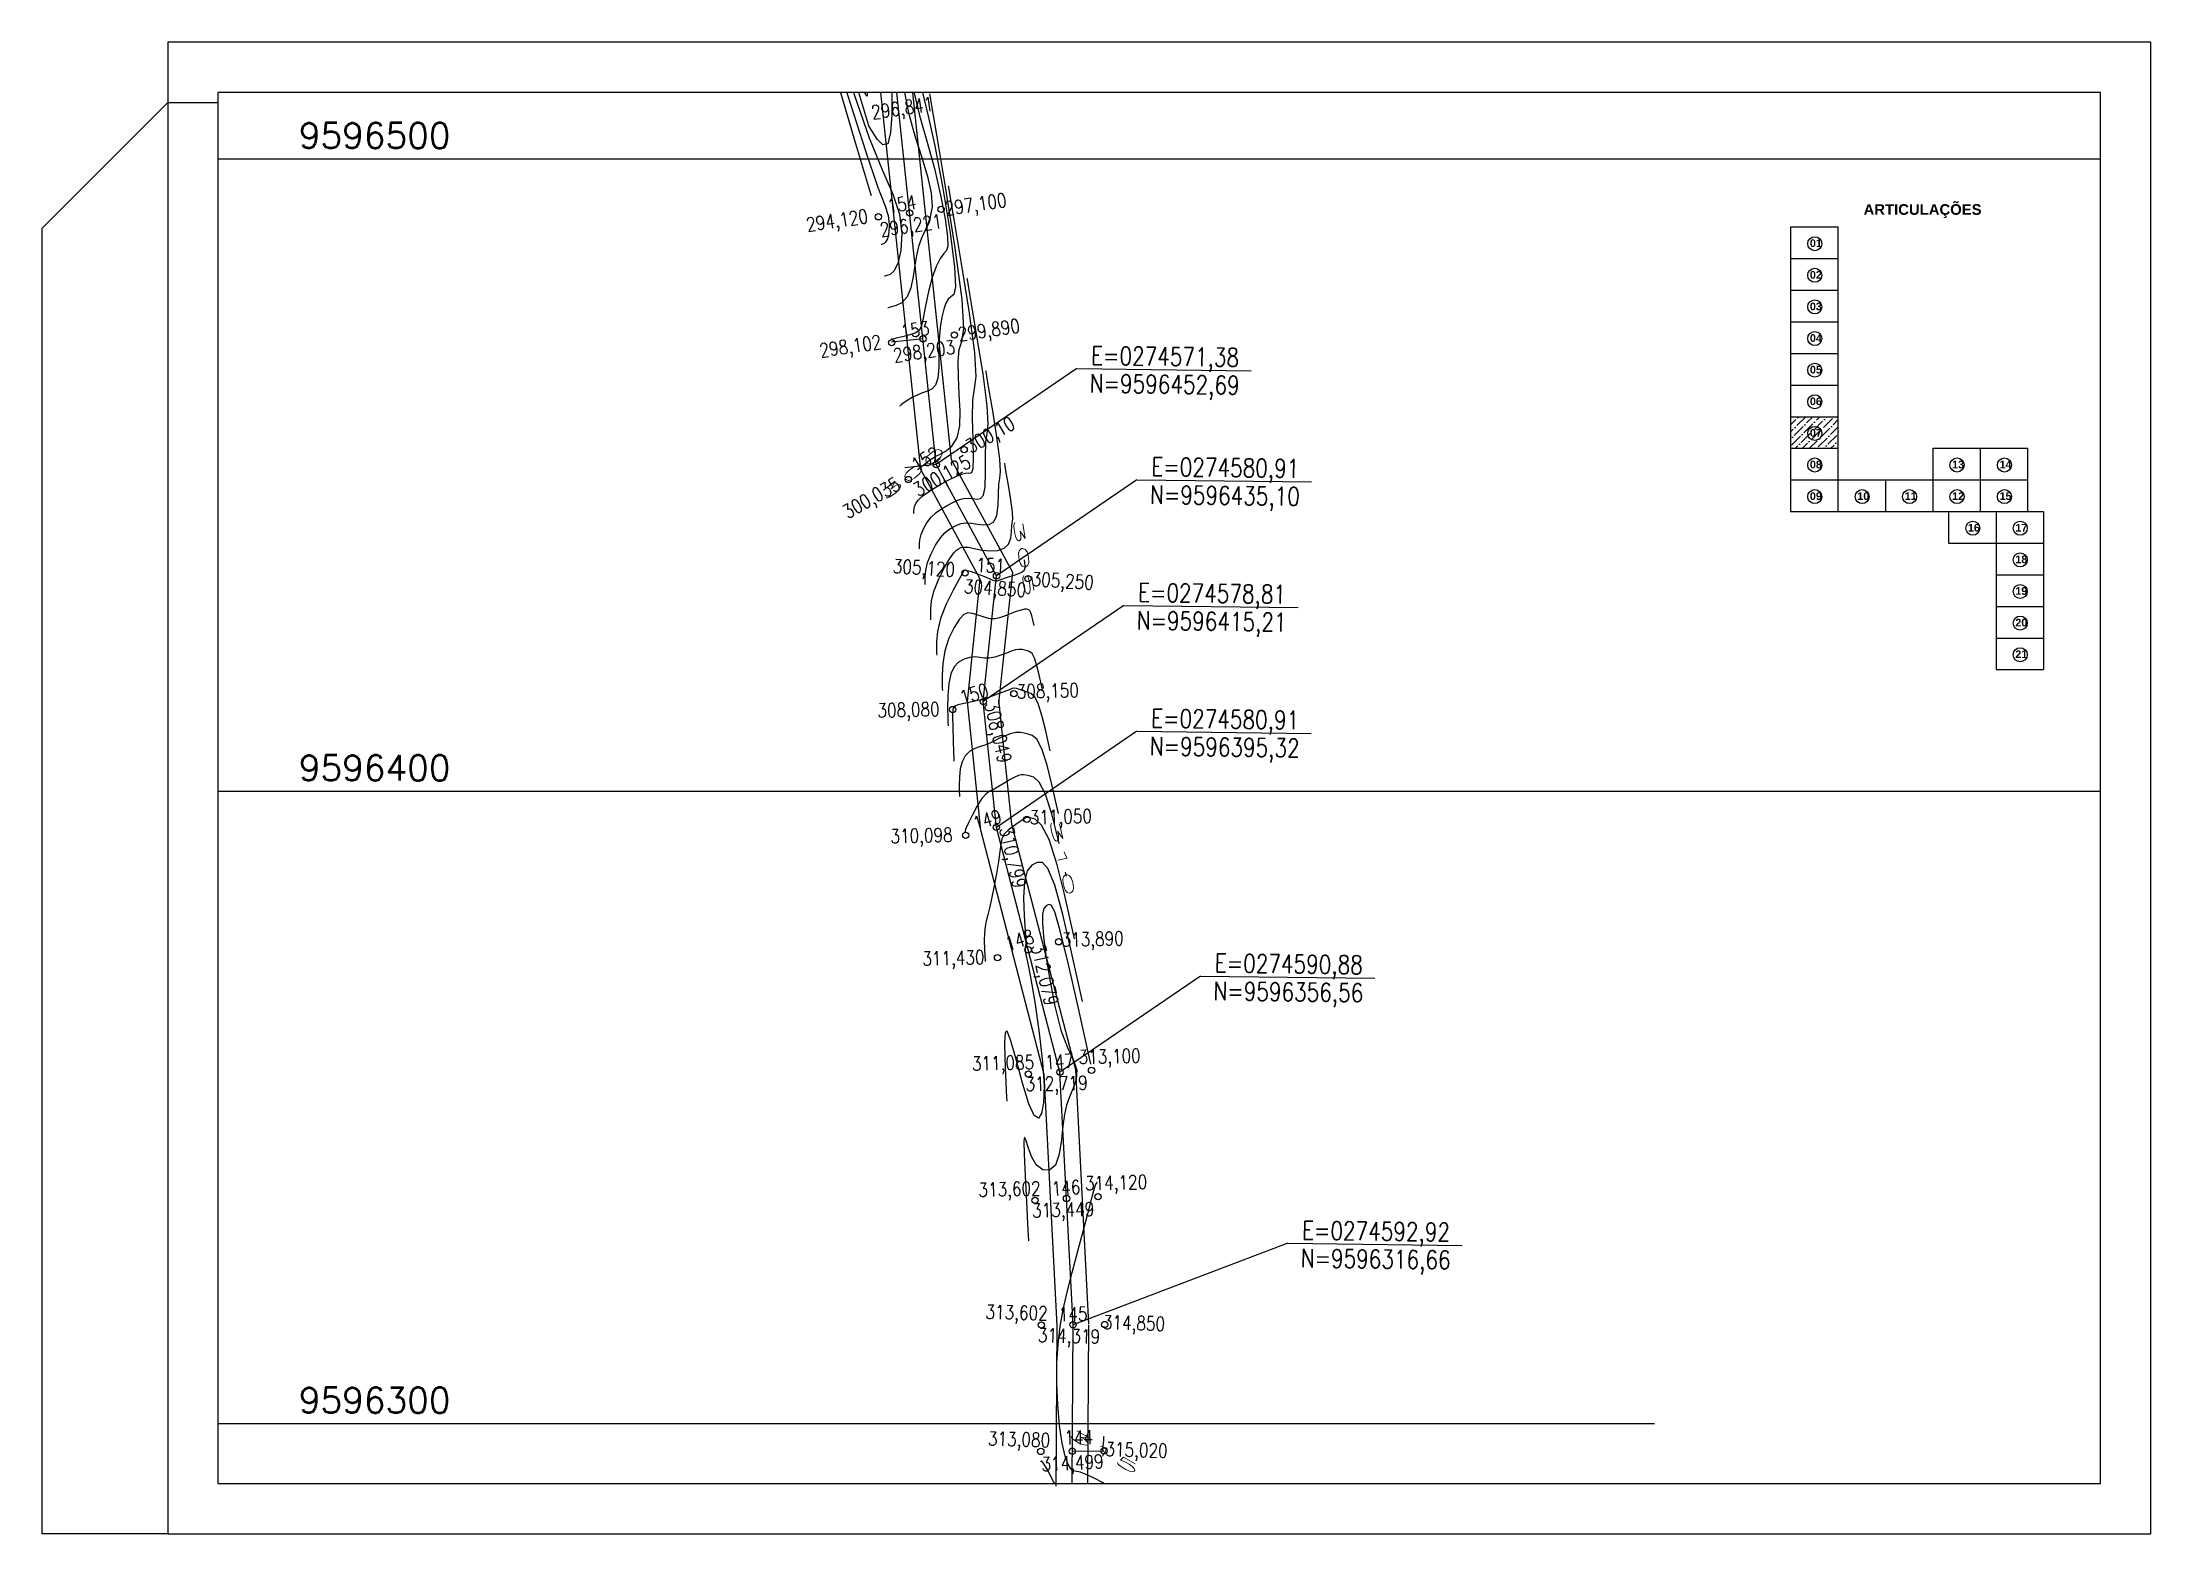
# Model space of a CAD drawing. Header units: millimetres. Extents: x 276147 to 291056, y 9594849 to 9609891.
# Drawn here: x 276150.4 to 276484, y 9607889.7 to 9608125.6 of the extents above; entities that cross this region are included whole.
import ezdxf
from ezdxf.enums import TextEntityAlignment as Align

# ---------------------------------------------------------------- set-up
doc = ezdxf.new("R2010")
doc.units = ezdxf.units.MM
doc.header["$LTSCALE"] = 10
doc.linetypes.add('CONTINUO', pattern=[0])
for name, color, linetype in [('2000-Top_malha_coord', 2, 'Continuous'), ('500-dim1', 6, 'Continuous'), ('Curvas mestras', 30, 'Continuous'), ('Curvas simples', 9, 'Continuous'), ('Curvas texto', 2, 'Continuous'), ('LINHA02', 8, 'Continuous'), ('TEXTO-PAPEL', 7, 'Continuous'), ('TEXTO02', 3, 'Continuous'), ('Top_malha_coord', 8, 'Continuous')]:
    doc.layers.add(name, color=color, linetype=linetype)
doc.styles.add('r80', font='romans.shx')
doc.styles.add('ROMANS', font='romans.shx', dxfattribs={"width": 0.8, "height": 4})
doc.styles.add('SIMPLEX', font='simplex', dxfattribs={"height": 0.2})
doc.styles.add('T7', font='arial.ttf')

msp = doc.modelspace()

# ---------------------------------------------------------------- texts
at = {"style": 'ROMANS', "width": 0.8}
for s, p in [('E=0274571,38', (276316.4, 9608077.5)), ('N=9596452,69', (276316.19, 9608073.1)), ('E=0274580,91', (276325.93, 9608059.92)), ('N=9596435,10', (276325.72, 9608055.51)), ('E=0274578,81', (276323.83, 9608040.03)), ('N=9596415,21', (276323.62, 9608035.62)), ('E=0274580,91', (276325.9, 9608020.14)), ('N=9596395,32', (276325.69, 9608015.73)), ('E=0274590,88', (276335.97, 9607981.43)), ('N=9596356,56', (276335.76, 9607977.02)), ('E=0274592,92', (276349.77, 9607939.17)), ('N=9596316,66', (276349.56, 9607934.77))]:
    msp.add_text(s, height=2.9046, rotation=359.2617, dxfattribs=at).set_placement(p, align=Align.TOP_LEFT)
at = {"layer": '2000-Top_malha_coord', "style": 'r80'}
for s, p in [('9596500', (276191.04, 9608107.63)), ('9596400', (276191.04, 9608007.63)), ('9596300', (276191.04, 9607907.63))]:
    msp.add_text(s, height=4, dxfattribs=at).set_placement(p, align=Align.BOTTOM_LEFT)
at = {"layer": 'Curvas texto', "style": 'SIMPLEX'}
for s, rotation, width, p, p2 in [('300', 38.1162, 3.299405, (276283.63, 9608052.91, 300), (276293.65, 9608060.76, 300)), ('305', 279.6237, 3.299405, (276303.9, 9608050.21, 305), (276306.03, 9608037.66, 305)), ('310', 282.5766, 3.563358, (276309.7, 9608002.67, 310), (276312.47, 9607990.25, 310)), ('315', 330.4957, 3.563358, (276312.46, 9607905.21, 315), (276323.54, 9607898.94, 315))]:
    msp.add_text(s, height=1.5, rotation=rotation, dxfattribs=dict(at, width=width)).set_placement(p, p2, align=Align.FIT)
at = {"layer": 'TEXTO02', "style": 'ROMANS', "width": 0.8}
for s, rotation, p in [('296,841', 8.3837, (276281.46, 9608115.55)), ('294,120', 8.3837, (276271.16, 9608097.79)), ('154', 9.32, (276284, 9608100.7)), ('297,100', 8.3837, (276293.07, 9608100.35)), ('296,221', 8.3837, (276282.83, 9608096.99)), ('298,102', 8.3837, (276273.26, 9608077.9)), ('153', 9.32, (276286.1, 9608080.81)), ('299,890', 8.3837, (276295.17, 9608080.46)), ('298,203', 8.3837, (276284.93, 9608077.1)), ('300,10', 29.7076, (276296.25, 9608062.41)), ('300,125', 29.7076, (276287.94, 9608055.56)), ('152', 30.6439, (276287.68, 9608059.44)), ('300,035', 29.7076, (276276.78, 9608052.06)), ('305,120', 356.3931, (276285.09, 9608043.87)), ('151', 357.3294, (276298.25, 9608044.05)), ('304,850', 356.3931, (276296.34, 9608040.67)), ('305,250', 356.3931, (276307.05, 9608041.83)), ('150', 17.1016, (276295.38, 9608022.93)), ('308,150', 1.3575, (276304.57, 9608024.01)), ('308,080', 1.3575, (276282.54, 9608021.02)), ('308,049', 283.1509, (276301.63, 9608021.49)), ('149', 17.1016, (276297.44, 9608003.03)), ('311,050', 1.3575, (276306.64, 9608004.11)), ('310,098', 1.3575, (276284.6, 9608001.13)), ('310,799', 283.1509, (276303.99, 9608001.71)), ('148', 17.1016, (276302.57, 9607984)), ('312,079', 283.1509, (276309.02, 9607983.14)), ('313,890', 1.3575, (276311.67, 9607984.76)), ('311,430', 1.3575, (276289.64, 9607981.77)), ('147', 3.9479, (276309.03, 9607965.35)), ('313,100', 1.3575, (276314.35, 9607966.21)), ('311,085', 1.3575, (276297.49, 9607965.18)), ('312,719', 1.3575, (276305.97, 9607961.92)), ('146', 3.9479, (276310.06, 9607945.37)), ('314,120', 1.3575, (276315.38, 9607946.24)), ('313,602', 1.3575, (276298.52, 9607945.21)), ('313,449', 1.3575, (276307.01, 9607941.94)), ('313,602', 358.3972, (276299.7, 9607925.95)), ('145', 0.9877, (276311.23, 9607925.52)), ('314,319', 358.3972, (276308, 9607922.25)), ('314,850', 358.3972, (276318.27, 9607924.29)), ('313,080', 358.3972, (276300.09, 9607905.89)), ('144', 0.9877, (276312.12, 9607906.02)), ('314,499', 2.8388, (276308.46, 9607901.8)), ('315,020', 358.3972, (276318.67, 9607904.22))]:
    msp.add_text(s, height=2.207, rotation=rotation, dxfattribs=at).set_placement(p, align=Align.TOP_LEFT)
at = {"layer": 'Top_malha_coord', "color": 7, "attachment_point": 1, "style": 'T7'}
for s, insert, char_height in [('{\\fArial|b1|i0|c0|p34;ARTICULAÇÕES}', (276438.57, 9608099.98), 1.6821), ('{\\fArial|b1|i0|c0|p34;01}', (276430.08, 9608094.42), 1.2169), ('{\\fArial|b1|i0|c0|p34;02}', (276430.08, 9608089.42), 1.2169), ('{\\fArial|b1|i0|c0|p34;03}', (276430.08, 9608084.42), 1.2169), ('{\\fArial|b1|i0|c0|p34;04}', (276430.08, 9608079.42), 1.2169), ('{\\fArial|b1|i0|c0|p34;05}', (276430.08, 9608074.42), 1.2169), ('{\\fArial|b1|i0|c0|p34;06}', (276430.08, 9608069.42), 1.2169), ('{\\fArial|b1|i0|c0|p34;07}', (276430.08, 9608064.42), 1.2169), ('{\\fArial|b1|i0|c0|p34;08}', (276430.08, 9608059.42), 1.2169), ('{\\fArial|b1|i0|c0|p34;13}', (276452.58, 9608059.42), 1.2169), ('{\\fArial|b1|i0|c0|p34;14}', (276460.08, 9608059.42), 1.2169), ('{\\fArial|b1|i0|c0|p34;09}', (276430.08, 9608054.42), 1.2169), ('{\\fArial|b1|i0|c0|p34;10}', (276437.58, 9608054.42), 1.2169), ('{\\fArial|b1|i0|c0|p34;11}', (276445.08, 9608054.42), 1.2169), ('{\\fArial|b1|i0|c0|p34;12}', (276452.58, 9608054.42), 1.2169), ('{\\fArial|b1|i0|c0|p34;15}', (276460.08, 9608054.42), 1.2169), ('{\\fArial|b1|i0|c0|p34;16}', (276455.08, 9608049.42), 1.2169), ('{\\fArial|b1|i0|c0|p34;17}', (276462.58, 9608049.42), 1.2169), ('{\\fArial|b1|i0|c0|p34;18}', (276462.58, 9608044.42), 1.2169), ('{\\fArial|b1|i0|c0|p34;19}', (276462.58, 9608039.42), 1.2169), ('{\\fArial|b1|i0|c0|p34;20}', (276462.58, 9608034.42), 1.2169), ('{\\fArial|b1|i0|c0|p34;21}', (276462.58, 9608029.42), 1.2169)]:
    msp.add_mtext_dynamic_manual_height_columns(s, width=9.0598, gutter_width=12.5, heights=[0], dxfattribs=dict(at, insert=insert, char_height=char_height))

# ---------------------------------------------------------------- hatches: boundary and pattern name
at = {"layer": 'Top_malha_coord'}
h = msp.add_hatch(dxfattribs=at)
h.set_pattern_fill('ANSI36', color=8, scale=0.25)
h.set_pattern_definition([(45, (15662.7059, 10875.3507), (0.420949505675, 1.54348152081), [1.984375, -0.396875, 0, -0.396875])])
h.paths.add_polyline_path([(276434.52, 9608066.37), (276427.02, 9608066.37), (276427.02, 9608061.37), (276434.52, 9608061.37)])
h.paths.add_polyline_path([(276429.74, 9608063.73, -1), (276431.96, 9608063.73, -1)], flags=0)
h.paths.add_polyline_path([(276429.71, 9608062.54), (276432.21, 9608062.54), (276432.21, 9608065.05), (276429.71, 9608065.05)], flags=24)

# ---------------------------------------------------------------- linework, layer by layer
at = {"layer": '500-dim1', "ltscale": 0.1}
for points in [[(276170.29, 9607889.71), (276484.01, 9607889.71), (276484.01, 9608125.6), (276170.29, 9608125.6)], [(276178.24, 9607897.65), (276476.07, 9607897.65), (276476.07, 9608117.65), (276178.24, 9608117.65)]]:
    msp.add_lwpolyline(points, close=True, dxfattribs=at)
msp.add_lwpolyline([(276170.29, 9607889.71), (276150.44, 9607889.71), (276150.44, 9608096.21), (276170.29, 9608116.07), (276178.24, 9608116.07)], dxfattribs=at)
at = {"layer": 'Curvas mestras', "linetype": 'CONTINUO'}
for points in [[(276277.75, 9608117.65, 295), (276277.86, 9608117.28, 295), (276280.66, 9608108.41, 295), (276282.6, 9608102.78, 295), (276283.73, 9608099.82, 295), (276284.27, 9608098.19, 295), (276284.45, 9608096.77, 295), (276284.38, 9608095.5, 295), (276284.15, 9608094.52, 295), (276283.86, 9608093.95, 295), (276283.58, 9608093.7, 295), (276283.35, 9608093.63, 295), (276283.23, 9608093.6, 295), (276283.18, 9608093.59, 295), (276283.18, 9608093.59, 295)], [(276288.93, 9608058.02, 300), (276289.94, 9608058.8, 300), (276290.82, 9608059.48, 300), (276291.38, 9608059.88, 300), (276291.81, 9608060.13, 300), (276292.39, 9608060.4, 300), (276293.3, 9608060.88, 300), (276294.34, 9608061.71, 300), (276295.18, 9608063.03, 300), (276295.58, 9608064.93, 300), (276295.64, 9608067.3, 300), (276295.52, 9608069.95, 300), (276295.37, 9608072.68, 300), (276295.32, 9608075.16, 300), (276295.5, 9608077.02, 300), (276295.93, 9608078.26, 300), (276296.24, 9608080.3, 300), (276295.99, 9608084.91, 300), (276294.89, 9608093.1, 300), (276293.36, 9608102.74, 300), (276291.98, 9608110.94, 300), (276291.19, 9608115.52, 300), (276290.91, 9608117.21, 300), (276290.87, 9608117.45, 300)], [(276305.76, 9608043.71, 305), (276305.84, 9608043.25, 305), (276305.89, 9608042.86, 305), (276305.9, 9608042.64, 305), (276305.89, 9608042.53, 305), (276305.87, 9608042.42, 305), (276305.85, 9608042.25, 305), (276305.75, 9608042.02, 305), (276305.45, 9608041.77, 305), (276304.89, 9608041.52, 305), (276304.17, 9608041.28, 305), (276303.42, 9608041.05, 305), (276302.75, 9608040.82, 305), (276302.19, 9608040.62, 305), (276301.78, 9608040.46, 305), (276301.52, 9608040.37, 305), (276301.27, 9608040.37, 305), (276300.9, 9608040.49, 305), (276300.3, 9608040.73, 305), (276299.54, 9608041.05, 305), (276298.71, 9608041.38, 305), (276297.94, 9608041.66, 305), (276297.27, 9608041.87, 305), (276296.77, 9608042.01, 305), (276296.49, 9608042.08, 305), (276296.37, 9608042.09, 305), (276296.32, 9608042.07, 305), (276296.26, 9608042.01, 305), (276296.04, 9608041.64, 305), (276295.49, 9608040.69, 305), (276294.55, 9608038.96, 305), (276293.46, 9608036.75, 305), (276292.55, 9608034.44, 305), (276292.06, 9608032.39, 305), (276291.91, 9608030.73, 305), (276291.92, 9608029.56, 305), (276291.93, 9608028.94, 305), (276291.94, 9608028.71, 305), (276291.94, 9608028.68, 305)], [(276311.31, 9607998.89, 310), (276311.17, 9607999.54, 310), (276310.2, 9608003.38, 310), (276309.16, 9608006.67, 310), (276308.16, 9608008.57, 310), (276307.29, 9608009.35, 310), (276306.58, 9608009.57, 310), (276306.08, 9608009.67, 310), (276305.7, 9608009.74, 310), (276305.32, 9608009.73, 310), (276304.86, 9608009.61, 310), (276304.28, 9608009.36, 310), (276303.57, 9608008.99, 310), (276302.73, 9608008.49, 310), (276301.85, 9608007.95, 310), (276301.04, 9608007.49, 310), (276300.37, 9608007.16, 310), (276299.76, 9608006.75, 310), (276299.1, 9608005.99, 310), (276298.32, 9608004.75, 310), (276297.54, 9608003.29, 310), (276296.92, 9608002.03, 310), (276296.58, 9608001.26, 310), (276296.46, 9608000.91, 310), (276296.45, 9608000.79, 310), (276296.45, 9608000.74, 310), (276296.45, 9608000.72, 310), (276296.45, 9608000.72, 310)], [(276312.47, 9607993.71, 310), (276312.32, 9607994.36, 310)], [(276318.34, 9607902.75, 315), (276318.29, 9607902.79, 315), (276318.26, 9607902.88, 315), (276318.25, 9607903.02, 315), (276318.26, 9607903.25, 315), (276318.28, 9607903.58, 315), (276318.32, 9607904.02, 315), (276318.36, 9607904.48, 315), (276318.39, 9607904.86, 315), (276318.41, 9607905.07, 315), (276318.42, 9607905.15, 315), (276318.42, 9607905.16, 315)]]:
    msp.add_polyline3d(points, dxfattribs=at)
at = {"layer": 'Curvas simples', "linetype": 'CONTINUO'}
for points in [[(276276.71, 9608117.65, 294), (276279.12, 9608109.59, 294), (276280.85, 9608103.8, 294), (276281.49, 9608101.67, 294), (276281.58, 9608101.37, 294)], [(276278.78, 9608117.65, 296), (276278.93, 9608117.17, 296), (276281.26, 9608110.45, 296), (276283.35, 9608105.33, 296), (276285, 9608101.55, 296), (276286.05, 9608098.42, 296), (276286.42, 9608095.4, 296), (276286.27, 9608092.67, 296), (276285.79, 9608090.58, 296), (276285.17, 9608089.37, 296), (276284.56, 9608088.84, 296), (276284.08, 9608088.68, 296), (276283.81, 9608088.62, 296), (276283.72, 9608088.6, 296), (276283.7, 9608088.59, 296)], [(276281.19, 9608112.37, 297), (276279.61, 9608117.65, 297)], [(276280.66, 9608117.36, 298), (276280.58, 9608117.65, 298)], [(276280.96, 9608117.65, 298), (276280.97, 9608117.38, 298), (276280.94, 9608117.1, 298), (276280.87, 9608117.08, 298), (276280.79, 9608117.17, 298), (276280.72, 9608117.27, 298), (276280.68, 9608117.34, 298), (276280.67, 9608117.36, 298), (276280.66, 9608117.36, 298), (276280.66, 9608117.36, 298)], [(276284.85, 9608117.65, 297), (276284.87, 9608116.84, 297), (276284.84, 9608114.1, 297), (276284.65, 9608111.32, 297), (276284.19, 9608109.5, 297), (276283.42, 9608109.34, 297), (276282.53, 9608110.26, 297), (276281.79, 9608111.4, 297), (276281.37, 9608112.08, 297), (276281.21, 9608112.33, 297), (276281.19, 9608112.37, 297), (276281.19, 9608112.37, 297)], [(276286.84, 9608117.65, 297), (276287.46, 9608114.44, 297), (276288.49, 9608110.78, 297), (276289.59, 9608107.34, 297), (276290.51, 9608104.34, 297), (276291.09, 9608101.78, 297), (276291.23, 9608099.58, 297), (276290.87, 9608097.71, 297), (276290.22, 9608096.08, 297), (276289.55, 9608094.63, 297), (276289.06, 9608093.27, 297), (276288.73, 9608091.87, 297), (276288.48, 9608090.31, 297), (276288.21, 9608088.53, 297), (276287.83, 9608086.76, 297), (276287.25, 9608085.31, 297), (276286.43, 9608084.4, 297), (276285.54, 9608083.93, 297), (276284.81, 9608083.73, 297), (276284.4, 9608083.64, 297), (276284.25, 9608083.6, 297), (276284.23, 9608083.6, 297)], [(276288.36, 9608117.65, 298), (276288.37, 9608117.53, 298), (276289.22, 9608113.98, 298), (276290.38, 9608109.92, 298), (276291.58, 9608105.62, 298), (276292.56, 9608101.39, 298), (276293.26, 9608097.64, 298), (276293.65, 9608094.87, 298), (276293.72, 9608093.34, 298), (276293.51, 9608092.64, 298), (276293.09, 9608092.16, 298), (276292.51, 9608091.37, 298), (276291.86, 9608090.13, 298), (276291.21, 9608088.39, 298), (276290.63, 9608086.19, 298), (276290.15, 9608083.89, 298), (276289.79, 9608081.96, 298), (276289.56, 9608080.73, 298), (276289.25, 9608080.05, 298), (276288.67, 9608079.65, 298), (276287.67, 9608079.31, 298), (276286.52, 9608079, 298), (276285.54, 9608078.78, 298), (276284.99, 9608078.65, 298), (276284.79, 9608078.61, 298), (276284.76, 9608078.6, 298)], [(276289.68, 9608117.65, 299), (276289.94, 9608116.54, 299), (276290.64, 9608113.71, 299), (276291.63, 9608109.21, 299), (276292.84, 9608102.79, 299), (276294, 9608095.82, 299), (276294.78, 9608090.09, 299), (276294.94, 9608086.91, 299), (276294.66, 9608085.68, 299), (276294.19, 9608085.33, 299), (276293.76, 9608084.96, 299), (276293.39, 9608084.34, 299), (276293.05, 9608083.4, 299), (276292.74, 9608082.11, 299), (276292.49, 9608080.48, 299), (276292.34, 9608078.52, 299), (276292.3, 9608076.33, 299), (276292.28, 9608074.19, 299), (276292.14, 9608072.45, 299), (276291.77, 9608071.36, 299), (276291.21, 9608070.77, 299), (276290.51, 9608070.43, 299), (276289.71, 9608070.13, 299), (276288.88, 9608069.8, 299), (276288.08, 9608069.43, 299), (276287.36, 9608069.01, 299), (276286.78, 9608068.6, 299), (276286.36, 9608068.28, 299), (276286.14, 9608068.11, 299), (276286.06, 9608068.04, 299), (276286.04, 9608068.03, 299)], [(276288.34, 9608051.04, 301), (276288.33, 9608051.44, 301), (276288.36, 9608051.76, 301), (276288.45, 9608052.16, 301), (276288.65, 9608052.62, 301), (276289.02, 9608053.15, 301), (276289.61, 9608053.73, 301), (276290.47, 9608054.38, 301), (276291.53, 9608055.06, 301), (276292.69, 9608055.75, 301), (276293.88, 9608056.39, 301), (276294.97, 9608056.93, 301), (276295.86, 9608057.3, 301), (276296.49, 9608057.46, 301), (276296.92, 9608057.48, 301), (276297.23, 9608057.46, 301), (276297.5, 9608057.55, 301), (276297.7, 9608058.19, 301), (276297.77, 9608059.84, 301), (276297.69, 9608062.74, 301), (276297.59, 9608066.13, 301), (276297.65, 9608069, 301), (276297.94, 9608070.79, 301), (276298.18, 9608072.73, 301), (276297.97, 9608076.5, 301), (276297.08, 9608083.13, 301), (276295.84, 9608090.93, 301), (276294.72, 9608097.57, 301), (276294.09, 9608101.28, 301), (276293.85, 9608102.65, 301), (276293.82, 9608102.84, 301)], [(276289.24, 9608045.45, 302), (276289.23, 9608046.26, 302), (276289.29, 9608046.92, 302), (276289.48, 9608047.73, 302), (276289.86, 9608048.66, 302), (276290.4, 9608049.6, 302), (276291.08, 9608050.47, 302), (276291.86, 9608051.2, 302), (276292.71, 9608051.8, 302), (276293.6, 9608052.33, 302), (276294.5, 9608052.81, 302), (276295.38, 9608053.21, 302), (276296.21, 9608053.44, 302), (276296.96, 9608053.48, 302), (276297.65, 9608053.42, 302), (276298.28, 9608053.35, 302), (276298.86, 9608053.44, 302), (276299.33, 9608053.98, 302), (276299.62, 9608055.3, 302), (276299.68, 9608057.55, 302), (276299.65, 9608060.16, 302), (276299.7, 9608062.36, 302), (276299.93, 9608063.72, 302), (276300.11, 9608065.2, 302), (276299.95, 9608068.09, 302), (276299.27, 9608073.16, 302), (276298.32, 9608079.13, 302), (276297.47, 9608084.2, 302), (276296.98, 9608087.04, 302), (276296.8, 9608088.09, 302), (276296.78, 9608088.23, 302)], [(276290.14, 9608039.86, 303), (276290.12, 9608041.08, 303), (276290.21, 9608042.07, 303), (276290.5, 9608043.3, 303), (276291.06, 9608044.69, 303), (276291.78, 9608046.06, 303), (276292.55, 9608047.21, 303), (276293.25, 9608048.01, 303), (276293.89, 9608048.53, 303), (276294.51, 9608048.91, 303), (276295.13, 9608049.24, 303), (276295.8, 9608049.48, 303), (276296.56, 9608049.58, 303), (276297.44, 9608049.51, 303), (276298.38, 9608049.35, 303), (276299.33, 9608049.25, 303), (276300.22, 9608049.33, 303), (276300.97, 9608049.77, 303), (276301.47, 9608050.76, 303), (276301.67, 9608052.37, 303), (276301.71, 9608054.19, 303), (276301.76, 9608055.71, 303), (276301.91, 9608056.66, 303), (276302.04, 9608057.68, 303), (276301.93, 9608059.68, 303), (276301.46, 9608063.19, 303), (276300.8, 9608067.32, 303), (276300.21, 9608070.84, 303), (276299.87, 9608072.8, 303), (276299.75, 9608073.52, 303), (276299.73, 9608073.63, 303)], [(276291.04, 9608034.27, 304), (276291.02, 9608035.91, 304), (276291.14, 9608037.23, 304), (276291.53, 9608038.87, 304), (276292.26, 9608040.72, 304), (276293.17, 9608042.51, 304), (276294.02, 9608043.95, 304), (276294.64, 9608044.83, 304), (276295.07, 9608045.27, 304), (276295.41, 9608045.49, 304), (276295.76, 9608045.66, 304), (276296.22, 9608045.76, 304), (276296.91, 9608045.72, 304), (276297.91, 9608045.53, 304), (276299.11, 9608045.29, 304), (276300.38, 9608045.14, 304), (276301.58, 9608045.22, 304), (276302.6, 9608045.57, 304), (276303.32, 9608046.23, 304), (276303.67, 9608047.18, 304), (276303.78, 9608048.22, 304), (276303.81, 9608049.07, 304), (276303.9, 9608049.59, 304), (276303.97, 9608050.16, 304), (276303.91, 9608051.27, 304), (276303.65, 9608053.22, 304), (276303.28, 9608055.52, 304), (276302.95, 9608057.47, 304), (276302.77, 9608058.56, 304), (276302.7, 9608058.96, 304), (276302.69, 9608059.02, 304)], [(276307.35, 9608033.33, 306), (276307.14, 9608034.25, 306), (276306.99, 9608034.86, 306), (276306.82, 9608035.38, 306), (276306.66, 9608035.68, 306), (276306.51, 9608035.81, 306), (276306.34, 9608035.86, 306), (276306.15, 9608035.91, 306), (276305.85, 9608035.91, 306), (276305.33, 9608035.8, 306), (276304.53, 9608035.54, 306), (276303.58, 9608035.19, 306), (276302.65, 9608034.83, 306), (276301.87, 9608034.55, 306), (276301.15, 9608034.39, 306), (276300.38, 9608034.42, 306), (276299.46, 9608034.65, 306), (276298.5, 9608034.98, 306), (276297.61, 9608035.25, 306), (276296.89, 9608035.33, 306), (276296.25, 9608035.07, 306), (276295.55, 9608034.33, 306), (276294.72, 9608033.04, 306), (276293.88, 9608031.33, 306), (276293.22, 9608029.37, 306), (276292.89, 9608027.35, 306), (276292.79, 9608025.52, 306), (276292.81, 9608024.15, 306), (276292.83, 9608023.4, 306), (276292.84, 9608023.12, 306), (276292.84, 9608023.08, 306)], [(276308.63, 9608023.43, 307), (276308.15, 9608025.57, 307), (276307.79, 9608026.99, 307), (276307.41, 9608028.2, 307), (276307.03, 9608028.9, 307), (276306.67, 9608029.21, 307), (276306.29, 9608029.33, 307), (276305.88, 9608029.46, 307), (276305.44, 9608029.56, 307), (276304.94, 9608029.58, 307), (276304.39, 9608029.49, 307), (276303.74, 9608029.28, 307), (276302.97, 9608028.99, 307), (276302.07, 9608028.65, 307), (276301.13, 9608028.35, 307), (276300.24, 9608028.18, 307), (276299.49, 9608028.19, 307), (276298.79, 9608028.3, 307), (276298.05, 9608028.37, 307), (276297.19, 9608028.3, 307), (276296.28, 9608028.04, 307), (276295.42, 9608027.56, 307), (276294.71, 9608026.8, 307), (276294.18, 9608025.71, 307), (276293.84, 9608024.2, 307), (276293.69, 9608022.29, 307), (276293.67, 9608020.32, 307), (276293.71, 9608018.74, 307), (276293.73, 9608017.86, 307), (276293.74, 9608017.54, 307), (276293.74, 9608017.49, 307)], [(276309.91, 9608013.52, 308), (276309.15, 9608016.9, 308), (276308.6, 9608019.12, 308), (276307.99, 9608021.03, 308), (276307.4, 9608022.13, 308), (276306.83, 9608022.61, 308), (276306.24, 9608022.81, 308), (276305.61, 9608023, 308), (276305.03, 9608023.21, 308), (276304.56, 9608023.37, 308), (276304.25, 9608023.44, 308), (276303.9, 9608023.37, 308), (276303.28, 9608023.14, 308), (276302.27, 9608022.76, 308), (276301.1, 9608022.31, 308), (276300.11, 9608021.93, 308), (276299.51, 9608021.72, 308), (276299.09, 9608021.61, 308), (276298.48, 9608021.49, 308), (276297.48, 9608021.28, 308), (276296.3, 9608021.02, 308), (276295.29, 9608020.78, 308), (276294.71, 9608020.56, 308), (276294.49, 9608020.09, 308), (276294.46, 9608019.04, 308), (276294.5, 9608017.23, 308), (276294.55, 9608015.11, 308), (276294.6, 9608013.32, 308), (276294.63, 9608012.32, 308), (276294.64, 9608011.95, 308), (276294.65, 9608011.9, 308)], [(276311.19, 9608003.62, 309), (276310.16, 9608008.22, 309), (276309.4, 9608011.25, 309), (276308.57, 9608013.85, 309), (276307.78, 9608015.35, 309), (276307.05, 9608015.98, 309), (276306.39, 9608016.19, 309), (276305.79, 9608016.35, 309), (276305.18, 9608016.45, 309), (276304.46, 9608016.43, 309), (276303.59, 9608016.21, 309), (276302.66, 9608015.87, 309), (276301.79, 9608015.48, 309), (276301.08, 9608015.11, 309), (276300.44, 9608014.78, 309), (276299.73, 9608014.49, 309), (276298.88, 9608014.22, 309), (276297.96, 9608013.89, 309), (276297.11, 9608013.41, 309), (276296.44, 9608012.72, 309), (276295.96, 9608011.81, 309), (276295.67, 9608010.67, 309), (276295.53, 9608009.37, 309), (276295.51, 9608008.09, 309), (276295.52, 9608007.09, 309), (276295.54, 9608006.54, 309), (276295.55, 9608006.34, 309), (276295.55, 9608006.31, 309)], [(276313.75, 9607983.81, 311), (276312.17, 9607990.87, 311), (276311.01, 9607995.51, 311), (276309.74, 9607999.5, 311), (276308.54, 9608001.8, 311), (276307.52, 9608002.72, 311), (276306.78, 9608002.94, 311), (276306.37, 9608003, 311), (276306.21, 9608003.02, 311), (276306.17, 9608003.02, 311), (276306.15, 9608003.02, 311), (276306.09, 9608002.98, 311), (276305.97, 9608002.91, 311), (276305.76, 9608002.78, 311), (276305.41, 9608002.54, 311), (276304.85, 9608002.17, 311), (276304.08, 9608001.63, 311), (276303.25, 9608000.99, 311), (276302.58, 9608000.31, 311), (276302.23, 9607999.62, 311), (276302.07, 9607998.79, 311), (276301.95, 9607997.62, 311), (276301.73, 9607996.02, 311), (276301.41, 9607994.13, 311), (276301.04, 9607992.2, 311), (276300.68, 9607990.41, 311), (276300.33, 9607988.85, 311), (276300.03, 9607987.58, 311), (276299.78, 9607986.61, 311), (276299.6, 9607985.75, 311), (276299.5, 9607984.76, 311), (276299.48, 9607983.49, 311), (276299.52, 9607982.16, 311), (276299.58, 9607981.08, 311), (276299.61, 9607980.49, 311), (276299.62, 9607980.27, 311), (276299.62, 9607980.24, 311)], [(276315.03, 9607973.9, 312), (276313.19, 9607982.19, 312), (276311.9, 9607987.63, 312), (276310.61, 9607992.28, 312), (276309.55, 9607994.92, 312), (276308.66, 9607995.87, 312), (276307.83, 9607995.86, 312), (276307.01, 9607995.45, 312), (276306.28, 9607994.53, 312), (276305.81, 9607992.85, 312), (276305.68, 9607990.29, 312), (276305.78, 9607987.45, 312), (276305.94, 9607985.04, 312), (276306.02, 9607983.63, 312), (276306.03, 9607983, 312), (276306, 9607982.73, 312), (276305.95, 9607982.48, 312), (276305.93, 9607982.18, 312), (276305.95, 9607981.83, 312), (276306.07, 9607981.32, 312), (276306.33, 9607980.16, 312), (276306.79, 9607977.76, 312), (276307.45, 9607973.79, 312), (276308.16, 9607968.96, 312), (276308.7, 9607964.28, 312), (276308.92, 9607960.55, 312), (276308.85, 9607957.87, 312), (276308.54, 9607956.16, 312), (276308.05, 9607955.42, 312), (276307.39, 9607955.85, 312), (276306.54, 9607957.7, 312), (276305.53, 9607961, 312), (276304.5, 9607964.78, 312), (276303.63, 9607967.83, 312), (276303.07, 9607969.19, 312), (276302.77, 9607968.93, 312), (276302.68, 9607967.38, 312), (276302.72, 9607964.91, 312), (276302.83, 9607962.18, 312), (276302.94, 9607959.92, 312), (276303.01, 9607958.67, 312), (276303.03, 9607958.21, 312), (276303.04, 9607958.14, 312)], [(276316.31, 9607964, 313), (276314.21, 9607973.51, 313), (276312.79, 9607979.75, 313), (276311.5, 9607985.07, 313), (276310.61, 9607988.05, 313), (276310.05, 9607989.14, 313), (276309.64, 9607989.23, 313), (276309.25, 9607989.03, 313), (276308.91, 9607988.58, 313), (276308.7, 9607987.71, 313), (276308.66, 9607986.3, 313), (276308.83, 9607984.17, 313), (276309.22, 9607981.18, 313), (276309.82, 9607977.31, 313), (276310.63, 9607973.13, 313), (276311.6, 9607969.38, 313), (276312.66, 9607966.6, 313), (276313.59, 9607964.6, 313), (276314.09, 9607963.03, 313), (276314.01, 9607961.58, 313), (276313.52, 9607960.18, 313), (276312.93, 9607958.84, 313), (276312.47, 9607957.51, 313), (276312.14, 9607956.04, 313), (276311.89, 9607954.23, 313), (276311.67, 9607952, 313), (276311.33, 9607949.76, 313), (276310.74, 9607948.03, 313), (276309.81, 9607947.22, 313), (276308.72, 9607947.29, 313), (276307.69, 9607948.08, 313), (276306.92, 9607949.39, 313), (276306.39, 9607950.84, 313), (276306.04, 9607951.99, 313), (276305.83, 9607952.43, 313), (276305.75, 9607951.8, 313), (276305.79, 9607949.77, 313), (276305.94, 9607946.26, 313), (276306.14, 9607942.19, 313), (276306.31, 9607938.76, 313), (276306.41, 9607936.85, 313), (276306.45, 9607936.14, 313), (276306.45, 9607936.04, 313)], [(276318.38, 9607897.72, 314), (276316.76, 9607898.54, 314), (276315.68, 9607899.06, 314), (276314.7, 9607899.44, 314), (276314.04, 9607899.57, 314), (276313.6, 9607899.65, 314), (276313.22, 9607899.93, 314), (276312.76, 9607900.66, 314), (276312.26, 9607901.98, 314), (276311.78, 9607904.02, 314), (276311.38, 9607906.83, 314), (276311.09, 9607910.11, 314), (276310.95, 9607913.51, 314), (276310.97, 9607916.72, 314), (276311.16, 9607919.71, 314), (276311.49, 9607922.5, 314), (276311.97, 9607925.16, 314), (276312.6, 9607927.91, 314), (276313.4, 9607931.02, 314), (276314.34, 9607934.6, 314), (276315.29, 9607938.17, 314), (276316.07, 9607941.13, 314), (276316.55, 9607943.01, 314), (276316.81, 9607944.02, 314), (276316.96, 9607944.54, 314), (276317.08, 9607944.89, 314), (276317.2, 9607945.12, 314), (276317.28, 9607945.27, 314), (276317.33, 9607945.35, 314), (276317.35, 9607945.38, 314), (276317.35, 9607945.39, 314)], [(276310.64, 9607897.65, 313), (276310.44, 9607898.01, 313), (276309.42, 9607899.93, 313), (276308.81, 9607900.94, 313), (276308.54, 9607901.23, 313), (276308.45, 9607901.19, 313), (276308.41, 9607901.13, 313), (276308.4, 9607901.11, 313), (276308.4, 9607901.11, 313)]]:
    msp.add_polyline3d(points, dxfattribs=at)
at = {"layer": 'LINHA02'}
for p, q in [((276314.1, 9608074), (276291.88, 9608058.8)), ((276314.1, 9608074), (276341.7, 9608073.65)), ((276323.63, 9608056.41), (276301.41, 9608041.21)), ((276323.63, 9608056.41), (276351.23, 9608056.07)), ((276321.54, 9608036.52), (276299.31, 9608021.32)), ((276321.54, 9608036.52), (276349.13, 9608036.18)), ((276323.6, 9608016.63), (276301.38, 9608001.43)), ((276323.6, 9608016.63), (276351.2, 9608016.29)), ((276333.67, 9607977.92), (276311.45, 9607962.72)), ((276333.67, 9607977.92), (276361.27, 9607977.58)), ((276347.48, 9607935.67), (276313.51, 9607922.77)), ((276347.48, 9607935.67), (276375.08, 9607935.32))]:
    msp.add_line(p, q, dxfattribs=at)
at = {"layer": 'TEXTO-PAPEL', "color": 7, "linetype": 'Continuous'}
for p, q in [((276291.88, 9608058.8), (276285.64, 9608117.65)), ((276289.78, 9608078.69), (276284.8, 9608078.16)), ((276291.88, 9608058.8), (276286.9, 9608058.27)), ((276301.41, 9608041.21), (276291.88, 9608058.8)), ((276299.31, 9608021.32), (276301.41, 9608041.21)), ((276301.38, 9608001.43), (276299.31, 9608021.32)), ((276311.45, 9607962.72), (276301.38, 9608001.43)), ((276313.51, 9607922.77), (276311.45, 9607962.72)), ((276313.37, 9607897.65), (276313.51, 9607922.77)), ((276315.87, 9607897.65), (276316.01, 9607922.76)), ((276313.41, 9607902.84), (276318.41, 9607902.8))]:
    msp.add_line(p, q, dxfattribs=at)
for centre in [(276287.68, 9608098.57), (276292.64, 9608099.17), (276282.71, 9608097.98), (276289.78, 9608078.69), (276294.74, 9608079.28), (276284.81, 9608078.09), (276291.88, 9608058.8), (276296.29, 9608061.15), (276287.47, 9608056.44), (276296.43, 9608041.66), (276301.41, 9608041.21), (276306.39, 9608040.76), (276304.15, 9608022.58), (276294.47, 9608020.06), (276299.31, 9608021.32), (276306.21, 9608002.69), (276296.54, 9608000.17), (276301.38, 9608001.43), (276306.41, 9607982.07), (276311.25, 9607983.33), (276301.57, 9607980.82), (276306.45, 9607962.43), (276311.45, 9607962.72), (276316.44, 9607963.01), (276307.49, 9607942.45), (276312.48, 9607942.74), (276317.47, 9607943.04), (276308.51, 9607922.74), (276313.51, 9607922.77), (276318.51, 9607922.8), (276308.41, 9607902.74), (276313.41, 9607902.77), (276318.41, 9607902.8)]:
    msp.add_circle(centre, 0.5, dxfattribs=at)
at = {"layer": 'Top_malha_coord', "color": 6}
for p, q in [((276289.44, 9608058.04), (276283.13, 9608117.65)), ((276294.31, 9608059.55), (276288.16, 9608117.65)), ((276303.97, 9608041.72), (276294.31, 9608059.55)), ((276298.84, 9608040.7), (276289.44, 9608058.04)), ((276296.8, 9608021.32), (276298.84, 9608040.7)), ((276301.8, 9608021.06), (276303.97, 9608041.72)), ((276298.91, 9608000.98), (276296.8, 9608021.32)), ((276303.84, 9608001.88), (276301.8, 9608021.58)), ((276308.96, 9607962.33), (276298.91, 9608000.98)), ((276313.93, 9607963.1), (276303.84, 9608001.88)), ((276311.01, 9607922.64), (276308.96, 9607962.33)), ((276316.01, 9607922.9), (276313.93, 9607963.1)), ((276310.86, 9607897.26), (276311.01, 9607922.79)), ((276315.87, 9607897.65), (276316.01, 9607922.76))]:
    msp.add_line(p, q, dxfattribs=at)
at = {"layer": 'Top_malha_coord'}
for p, q in [((276178.24, 9608107.17), (276476.07, 9608107.17)), ((276178.24, 9608007.17), (276476.07, 9608007.17)), ((276178.24, 9607907.17), (276405.52, 9607907.17))]:
    msp.add_line(p, q, dxfattribs=at)
at = {"layer": 'Top_malha_coord', "color": 7}
for p, q in [((276427.02, 9608096.37), (276427.02, 9608051.37)), ((276427.02, 9608096.37), (276434.52, 9608096.37)), ((276434.52, 9608096.37), (276434.52, 9608051.37)), ((276427.02, 9608091.37), (276434.52, 9608091.37)), ((276427.02, 9608086.37), (276434.52, 9608086.37)), ((276427.02, 9608081.37), (276434.52, 9608081.37)), ((276427.02, 9608076.37), (276434.52, 9608076.37)), ((276427.02, 9608071.37), (276434.52, 9608071.37)), ((276427.02, 9608066.37), (276434.52, 9608066.37)), ((276427.02, 9608061.37), (276434.52, 9608061.37)), ((276449.52, 9608061.37), (276449.52, 9608051.37)), ((276449.52, 9608061.37), (276464.52, 9608061.37)), ((276457.02, 9608061.37), (276457.02, 9608051.37)), ((276464.52, 9608061.37), (276464.52, 9608051.37)), ((276427.02, 9608056.37), (276464.52, 9608056.37)), ((276442.02, 9608056.37), (276442.02, 9608051.37)), ((276427.02, 9608051.37), (276467.02, 9608051.37)), ((276452.02, 9608051.37), (276452.02, 9608046.37)), ((276459.52, 9608051.37), (276459.52, 9608026.37)), ((276467.02, 9608051.37), (276467.02, 9608026.37)), ((276452.02, 9608046.37), (276467.02, 9608046.37)), ((276459.52, 9608041.37), (276467.02, 9608041.37)), ((276459.52, 9608036.37), (276467.02, 9608036.37)), ((276459.52, 9608031.37), (276467.02, 9608031.37)), ((276459.52, 9608026.37), (276467.02, 9608026.37))]:
    msp.add_line(p, q, dxfattribs=at)
for centre in [(276430.85, 9608093.73), (276430.85, 9608088.73), (276430.85, 9608083.73), (276430.85, 9608078.73), (276430.85, 9608073.73), (276430.85, 9608068.73), (276430.85, 9608063.73), (276430.85, 9608058.73), (276453.35, 9608058.73), (276460.85, 9608058.73), (276430.85, 9608053.73), (276438.35, 9608053.73), (276445.85, 9608053.73), (276453.35, 9608053.73), (276460.85, 9608053.73), (276455.85, 9608048.73), (276463.35, 9608048.73), (276463.35, 9608043.73), (276463.35, 9608038.73), (276463.35, 9608033.73), (276463.35, 9608028.73)]:
    msp.add_circle(centre, 1.11, dxfattribs=at)

msp.set_redraw_order([(e.dxf.handle, doc.entitydb.next_handle()) for e in msp.query("TEXT MTEXT ATTDEF DIMENSION ARC_DIMENSION")])  # texts and dimensions are drawn at this point

doc.saveas('drawing.dxf')
